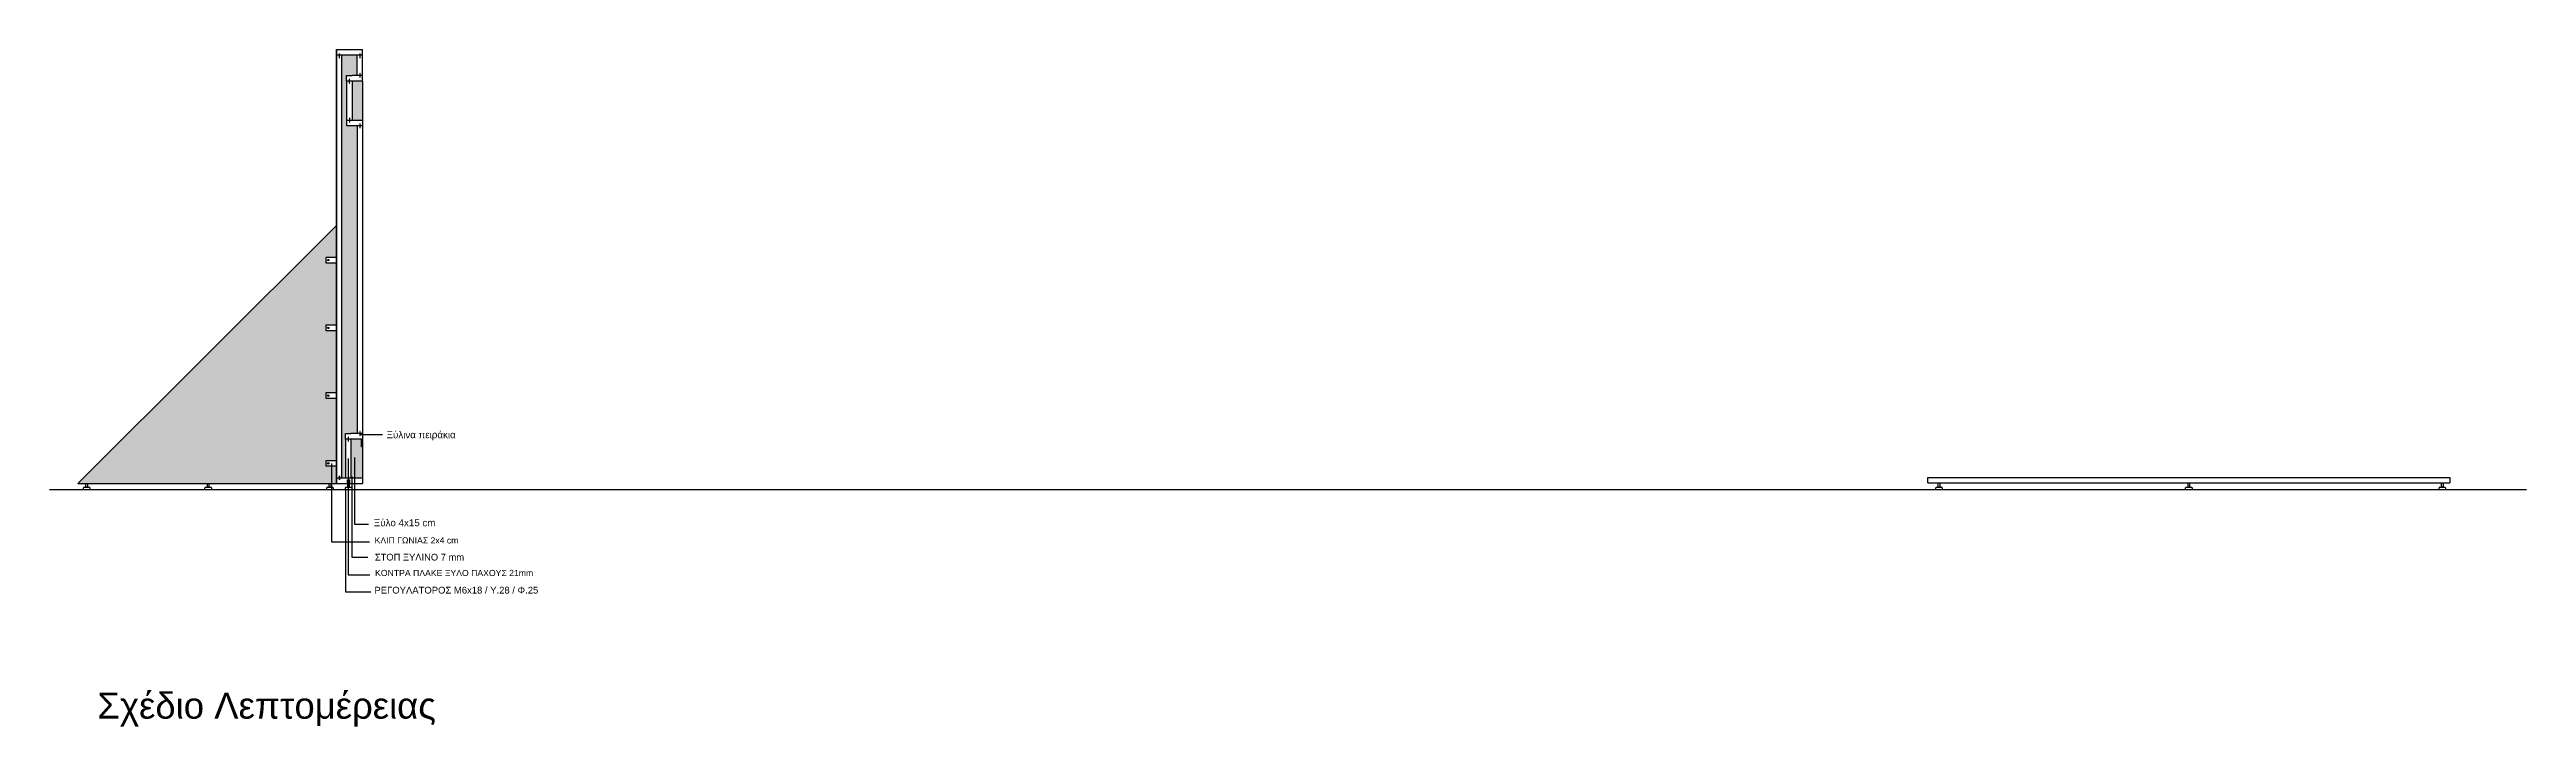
# Model space of a CAD drawing. Header units: millimetres. Extents: x 2883.6 to 2903.4, y 1594.7 to 1614.6.
# Drawn here: x 2883.58 to 2893.07, y 1594.68 to 1597.28 of the extents above; entities that cross this region are included whole.
import ezdxf

# ---------------------------------------------------------------- set-up
doc = ezdxf.new("R2010")
doc.units = ezdxf.units.MM
doc.header["$LTSCALE"] = 0.005
doc.linetypes.add('ACAD_ISO02W100', pattern=[15, 12, -3])
for name, color, linetype in [('hatch', 41, 'Continuous'), ('no cut', 21, 'Continuous'), ('photobooth', 61, 'Continuous'), ('εδαφος', 254, 'Continuous'), ('ονομασίες', 255, 'Continuous')]:
    doc.layers.add(name, color=color, linetype=linetype)
doc.styles.get("Standard").update_dxf_attribs({"font": 'arial.ttf'})

msp = doc.modelspace()

# ---------------------------------------------------------------- texts
at = {"layer": 'ονομασίες', "attachment_point": 1}
for s, width, gutter_width, heights, insert, char_height in [('{\\fArial|b0|i0|c161|p34;Ξύλινα πειράκια}', 0.939372, 0.1337, [0.4536], (2884.8702, 1595.8136), 0.026748), ('{\\fArial|b0|i0|c161|p34;Ξύλο }4x15 cm', 0.939372, 0.1337, [0.4536], (2884.8213, 1595.4758), 0.026748), ('{\\fArial|b0|i0|c161|p34;ΚΛΙΠ ΓΩΝΙΑΣ 2}x4 cm', 0.832325, 0.1185, [0.4019], (2884.8241, 1595.4066), 0.0237), ('{\\fArial|b0|i0|c161|p34;ΣΤΟΠ ΞΥΛΙΝΟ 7} mm', 0.901126, 0.1283, [0.4351], (2884.8249, 1595.3432), 0.025659), ('{\\fArial|b0|i0|c161|p34;ΡΕΓΟΥΛΑΤΟΡΟΣ M6x18 / Υ.28 / Φ.25}', 0.912107, 0.1299, [0.4404], (2884.8234, 1595.2167), 0.025972), ('{\\fArial|b0|i0|c161|p34;ΚΟΝΤΡΑ ΠΛΑΚΕ ΞΥΛΟ ΠΑΧΟΥΣ 21}mm', 0.833946, 0.1187, [0.4027], (2884.8258, 1595.2815), 0.023746), ('{\\fArial|b0|i0|c161|p34;Σχέδιο Λεπτομέρειας}', 1.575567, 0.5007, [0.1713], (2883.7614, 1594.8108), 0.100136)]:
    msp.add_mtext_dynamic_manual_height_columns(s, width=width, gutter_width=gutter_width, heights=heights, dxfattribs=dict(at, insert=insert, char_height=char_height))

# ---------------------------------------------------------------- hatches: boundary and pattern name
at = {"layer": 'hatch', "linetype": 'ACAD_ISO02W100', "transparency": 33554483}
h = msp.add_hatch(color=256, dxfattribs=at)
h.dxf.hatch_style = 1
h.paths.add_polyline_path([(2884.7566, 1596.9864), (2884.7376, 1596.9864), (2884.7166, 1596.9864), (2884.7166, 1597.0074), (2884.7166, 1597.1574), (2884.7166, 1597.1784), (2884.7376, 1597.1784), (2884.7566, 1597.1784), (2884.7566, 1597.2574), (2884.6986, 1597.2574), (2884.6986, 1595.6334), (2884.7123, 1595.6334), (2884.7123, 1595.7834), (2884.7123, 1595.8044), (2884.7333, 1595.8044), (2884.7566, 1595.8044)])
at = {"layer": 'hatch', "linetype": 'ACAD_ISO02W100', "transparency": 33554457}
h = msp.add_hatch(color=256, dxfattribs=at)
h.dxf.hatch_style = 1
h.paths.add_polyline_path([(2884.7776, 1597.1574), (2884.7376, 1597.1574), (2884.7376, 1597.0074), (2884.7776, 1597.0074)])
at = {"layer": 'hatch', "linetype": 'ACAD_ISO02W100', "transparency": 33554559}
h = msp.add_hatch(color=256, dxfattribs=at)
h.dxf.hatch_style = 1
h.paths.add_polyline_path([(2884.6366, 1595.9603), (2884.6776, 1595.9603), (2884.6776, 1596.2003), (2884.6366, 1596.2003), (2884.6366, 1596.2203), (2884.6776, 1596.2203), (2884.6776, 1596.4603), (2884.6366, 1596.4603), (2884.6366, 1596.4803), (2884.6776, 1596.4803), (2884.6776, 1596.6034), (2883.6866, 1595.6124), (2884.6776, 1595.6124), (2884.6776, 1595.6803), (2884.6366, 1595.6803), (2884.6366, 1595.7003), (2884.6776, 1595.7003), (2884.6776, 1595.9403), (2884.6366, 1595.9403)])
at = {"layer": 'hatch', "linetype": 'ACAD_ISO02W100', "transparency": 33554457}
h = msp.add_hatch(color=256, dxfattribs=at)
h.dxf.hatch_style = 1
h.paths.add_polyline_path([(2884.7776, 1595.7534), (2884.7733, 1595.7534), (2884.7733, 1595.7834), (2884.7333, 1595.7834), (2884.7333, 1595.6366), (2884.7402, 1595.6366), (2884.7402, 1595.6334), (2884.7776, 1595.6334)])

# ---------------------------------------------------------------- linework, layer by layer
at = {"layer": 'hatch'}
msp.add_line((2884.7776, 1597.1574), (2884.7776, 1597.0074), dxfattribs=at)
at = {"layer": 'no cut'}
msp.add_line((2884.7776, 1595.7534), (2884.7776, 1595.6334), dxfattribs=at)
at = {"layer": 'photobooth'}
for p, q in [((2884.6776, 1595.6334), (2884.6776, 1597.2784)), ((2884.6776, 1597.2784), (2884.7776, 1597.2784)), ((2884.6776, 1597.2784), (2884.6776, 1595.7534)), ((2884.6776, 1597.2574), (2884.7776, 1597.2574)), ((2884.6986, 1595.6334), (2884.6986, 1597.2574)), ((2884.7566, 1597.1784), (2884.7566, 1597.2574)), ((2884.7776, 1597.1574), (2884.7776, 1597.2784)), ((2884.7166, 1597.1574), (2884.7166, 1597.1784)), ((2884.7166, 1597.1784), (2884.7376, 1597.1784)), ((2884.7776, 1597.1574), (2884.7166, 1597.1574)), ((2884.7166, 1597.1574), (2884.7166, 1597.0074)), ((2884.7776, 1597.1784), (2884.7376, 1597.1784)), ((2884.7376, 1597.1574), (2884.7376, 1597.0074)), ((2884.7166, 1597.0074), (2884.7776, 1597.0074)), ((2884.7166, 1597.0074), (2884.7166, 1596.9864)), ((2884.7776, 1597.0074), (2884.7776, 1595.7834)), ((2884.7166, 1596.9864), (2884.7376, 1596.9864)), ((2884.7376, 1596.9864), (2884.7776, 1596.9864)), ((2884.7566, 1596.9864), (2884.7566, 1595.8044)), ((2884.6776, 1596.6034), (2883.6866, 1595.6124)), ((2884.6776, 1596.4803), (2884.6366, 1596.4803)), ((2884.6366, 1596.4803), (2884.6366, 1596.4603)), ((2884.6366, 1596.4603), (2884.6776, 1596.4603)), ((2884.6766, 1596.4803), (2884.6766, 1596.4603)), ((2884.6776, 1596.4703), (2884.6776, 1595.6124)), ((2884.6776, 1596.4703), (2884.6776, 1595.6719)), ((2884.6776, 1596.4703), (2884.6776, 1595.6719)), ((2884.6766, 1596.2203), (2884.6366, 1596.2203)), ((2884.6366, 1596.2203), (2884.6366, 1596.2003)), ((2884.6366, 1596.2003), (2884.6776, 1596.2003)), ((2884.6776, 1596.2203), (2884.6766, 1596.2203)), ((2884.6766, 1596.2203), (2884.6766, 1596.2003)), ((2884.6776, 1596.2203), (2884.6776, 1596.2003)), ((2884.6776, 1595.9603), (2884.6366, 1595.9603)), ((2884.6366, 1595.9603), (2884.6366, 1595.9403)), ((2884.6766, 1595.9603), (2884.6766, 1595.9403)), ((2884.6366, 1595.9403), (2884.6776, 1595.9403)), ((2884.7123, 1595.7834), (2884.7123, 1595.8044)), ((2884.7123, 1595.8044), (2884.7333, 1595.8044)), ((2884.7733, 1595.7834), (2884.7123, 1595.7834)), ((2884.7123, 1595.7834), (2884.7123, 1595.6334)), ((2884.7776, 1595.8044), (2884.7333, 1595.8044)), ((2884.7333, 1595.7834), (2884.7333, 1595.6334)), ((2884.6776, 1595.7003), (2884.6366, 1595.7003)), ((2884.6366, 1595.7003), (2884.6366, 1595.6803)), ((2884.6366, 1595.6803), (2884.6776, 1595.6803)), ((2884.6766, 1595.7003), (2884.6766, 1595.6803)), ((2883.6866, 1595.6124), (2884.6776, 1595.6124)), ((2883.7079, 1595.5895), (2883.7079, 1595.5967)), ((2883.7079, 1595.5895), (2883.7329, 1595.5895)), ((2883.7103, 1595.5985), (2883.7304, 1595.5985)), ((2883.7329, 1595.5967), (2883.7329, 1595.5895)), ((2884.1739, 1595.5895), (2884.1739, 1595.5967)), ((2884.1739, 1595.5895), (2884.1989, 1595.5895)), ((2884.1763, 1595.5985), (2884.1965, 1595.5985)), ((2884.1989, 1595.5967), (2884.1989, 1595.5895)), ((2884.6403, 1595.5895), (2884.6403, 1595.5967)), ((2884.6403, 1595.5895), (2884.6653, 1595.5895)), ((2884.6427, 1595.5985), (2884.6629, 1595.5985)), ((2884.6653, 1595.5967), (2884.6653, 1595.5895)), ((2884.7776, 1595.6334), (2884.6776, 1595.6334)), ((2884.6776, 1595.6124), (2884.6776, 1595.6334)), ((2884.6776, 1595.6124), (2884.6948, 1595.6124)), ((2884.6948, 1595.6124), (2884.7211, 1595.6124)), ((2884.7118, 1595.5895), (2884.7118, 1595.5967)), ((2884.7118, 1595.5895), (2884.7368, 1595.5895)), ((2884.7142, 1595.5985), (2884.7344, 1595.5985)), ((2884.7203, 1595.6124), (2884.7203, 1595.6274)), ((2884.7203, 1595.6274), (2884.7281, 1595.6274)), ((2884.7211, 1595.6124), (2884.7211, 1595.6265)), ((2884.7211, 1595.6265), (2884.7271, 1595.6265)), ((2884.7271, 1595.6155), (2884.7271, 1595.6265)), ((2884.7271, 1595.6265), (2884.7271, 1595.6265)), ((2884.7271, 1595.6124), (2884.7776, 1595.6124)), ((2884.7281, 1595.6274), (2884.7281, 1595.6124)), ((2884.7402, 1595.6366), (2884.7333, 1595.6366)), ((2884.7368, 1595.5967), (2884.7368, 1595.5895)), ((2884.7402, 1595.6334), (2884.7402, 1595.6366)), ((2884.7776, 1595.6334), (2884.7776, 1595.6124)), ((2890.7776, 1595.6155), (2890.7776, 1595.6365)), ((2890.7776, 1595.6365), (2892.7776, 1595.6365)), ((2890.7776, 1595.6155), (2891.7776, 1595.6155)), ((2890.8077, 1595.5895), (2890.8077, 1595.5967)), ((2890.8077, 1595.5895), (2890.8327, 1595.5895)), ((2890.8101, 1595.5985), (2890.8303, 1595.5985)), ((2890.8327, 1595.5967), (2890.8327, 1595.5895)), ((2891.7653, 1595.5895), (2891.7653, 1595.5967)), ((2891.7653, 1595.5895), (2891.7903, 1595.5895)), ((2891.7678, 1595.5985), (2891.7879, 1595.5985)), ((2891.7776, 1595.6155), (2892.7776, 1595.6155)), ((2891.7903, 1595.5967), (2891.7903, 1595.5895)), ((2892.7366, 1595.5895), (2892.7366, 1595.5967)), ((2892.7366, 1595.5895), (2892.7616, 1595.5895)), ((2892.739, 1595.5985), (2892.7592, 1595.5985)), ((2892.7616, 1595.5967), (2892.7616, 1595.5895)), ((2892.7776, 1595.6365), (2892.7776, 1595.6155))]:
    msp.add_line(p, q, dxfattribs=at)
for points in [[(2884.688, 1597.2467), (2884.689, 1597.2467), (2884.689, 1597.2618), (2884.688, 1597.2618)], [(2884.7673, 1597.2467), (2884.7683, 1597.2467), (2884.7683, 1597.2618), (2884.7673, 1597.2618)], [(2884.7673, 1597.1717), (2884.7683, 1597.1717), (2884.7683, 1597.1868), (2884.7673, 1597.1868)], [(2884.727, 1597.1495), (2884.728, 1597.1495), (2884.728, 1597.1646), (2884.727, 1597.1646)], [(2884.7281, 1596.9994), (2884.7291, 1596.9994), (2884.7291, 1597.0145), (2884.7281, 1597.0145)], [(2884.7673, 1596.9784), (2884.7683, 1596.9784), (2884.7683, 1596.9935), (2884.7673, 1596.9935)], [(2884.7228, 1595.7754), (2884.7238, 1595.7754), (2884.7238, 1595.7904), (2884.7228, 1595.7904)], [(2884.7673, 1595.7975), (2884.7683, 1595.7975), (2884.7683, 1595.8125), (2884.7673, 1595.8125)], [(2884.6889, 1595.6277), (2884.6899, 1595.6277), (2884.6899, 1595.6427), (2884.6889, 1595.6427)], [(2884.7236, 1595.6294), (2884.7247, 1595.6294), (2884.7247, 1595.6402), (2884.7236, 1595.6402)]]:
    msp.add_lwpolyline(points, close=True, dxfattribs=at)
for points in [[(2884.7733, 1595.7834), (2884.7776, 1595.7834), (2884.7776, 1595.7534), (2884.7733, 1595.7534), (2884.7733, 1595.7834)], [(2883.7245, 1595.5985), (2883.7245, 1595.5995), (2883.7158, 1595.5995), (2883.7158, 1595.5985)], [(2883.7172, 1595.5995), (2883.7172, 1595.6124)], [(2883.7232, 1595.6124), (2883.7232, 1595.5995)], [(2884.1906, 1595.5985), (2884.1906, 1595.5995), (2884.1819, 1595.5995), (2884.1819, 1595.5985)], [(2884.1832, 1595.5995), (2884.1832, 1595.6124)], [(2884.1892, 1595.6124), (2884.1892, 1595.5995)], [(2884.657, 1595.5985), (2884.657, 1595.5995), (2884.6483, 1595.5995), (2884.6483, 1595.5985)], [(2884.6496, 1595.5995), (2884.6496, 1595.6124)], [(2884.6556, 1595.6124), (2884.6556, 1595.5995)], [(2884.7285, 1595.5985), (2884.7285, 1595.5995), (2884.7198, 1595.5995), (2884.7198, 1595.5985)], [(2884.7211, 1595.5995), (2884.7211, 1595.6155), (2884.7271, 1595.6155), (2884.7271, 1595.5995)], [(2890.8244, 1595.5985), (2890.8244, 1595.5995), (2890.8156, 1595.5995), (2890.8156, 1595.5985)], [(2890.817, 1595.5995), (2890.817, 1595.6155), (2890.823, 1595.6155), (2890.823, 1595.5995)], [(2891.782, 1595.5985), (2891.782, 1595.5995), (2891.7733, 1595.5995), (2891.7733, 1595.5985)], [(2891.7746, 1595.5995), (2891.7746, 1595.6155), (2891.7806, 1595.6155), (2891.7806, 1595.5995)], [(2892.7532, 1595.5985), (2892.7532, 1595.5995), (2892.7445, 1595.5995), (2892.7445, 1595.5985)], [(2892.7459, 1595.5995), (2892.7459, 1595.6155), (2892.7519, 1595.6155), (2892.7519, 1595.5995)]]:
    msp.add_lwpolyline(points, dxfattribs=at)
for centre in [(2884.6463, 1596.4702), (2884.6463, 1596.2102), (2884.6463, 1595.9502), (2884.6463, 1595.6902)]:
    msp.add_circle(centre, 0.00275, dxfattribs=at)
for centre, start, end in [((2883.7103, 1595.5959), 89.16117, 161.17155), ((2883.7304, 1595.5959), 18.82845, 90.83883), ((2884.1764, 1595.5959), 89.16117, 161.17155), ((2884.1965, 1595.5959), 18.82845, 90.83883), ((2884.6428, 1595.5959), 89.16117, 161.17155), ((2884.6629, 1595.5959), 18.82845, 90.83883), ((2884.7143, 1595.5959), 89.16117, 161.17155), ((2884.7344, 1595.5959), 18.82845, 90.83883), ((2890.8101, 1595.5959), 89.16117, 161.17155), ((2890.8302, 1595.5959), 18.82845, 90.83883), ((2891.7678, 1595.5959), 89.16117, 161.17155), ((2891.7879, 1595.5959), 18.82845, 90.83883), ((2892.739, 1595.5959), 89.16117, 161.17155), ((2892.7591, 1595.5959), 18.82845, 90.83883)]:
    msp.add_arc(centre, 0.00259, start, end, dxfattribs=at)
at = {"layer": 'εδαφος'}
msp.add_line((2883.5781, 1595.5895), (2893.0716, 1595.5895), dxfattribs=at)
at = {"layer": 'ονομασίες'}
for p, q in [((2884.7678, 1595.8012), (2884.8546, 1595.8012)), ((2884.6592, 1595.6901), (2884.6592, 1595.3888)), ((2884.7225, 1595.709), (2884.7225, 1595.2622)), ((2884.7474, 1595.7131), (2884.7474, 1595.4569)), ((2884.7118, 1595.5895), (2884.7118, 1595.1967)), ((2884.7368, 1595.6351), (2884.7368, 1595.3297)), ((2884.6592, 1595.3888), (2884.8039, 1595.3888)), ((2884.7474, 1595.4569), (2884.8006, 1595.4569)), ((2884.7368, 1595.3297), (2884.7984, 1595.3297)), ((2884.7118, 1595.1967), (2884.81, 1595.1967)), ((2884.7225, 1595.2622), (2884.806, 1595.2622))]:
    msp.add_line(p, q, dxfattribs=at)

msp.set_redraw_order([(e.dxf.handle, doc.entitydb.next_handle()) for e in msp.query("TEXT MTEXT ATTDEF DIMENSION ARC_DIMENSION")])  # texts and dimensions are drawn at this point

doc.saveas('drawing.dxf')
